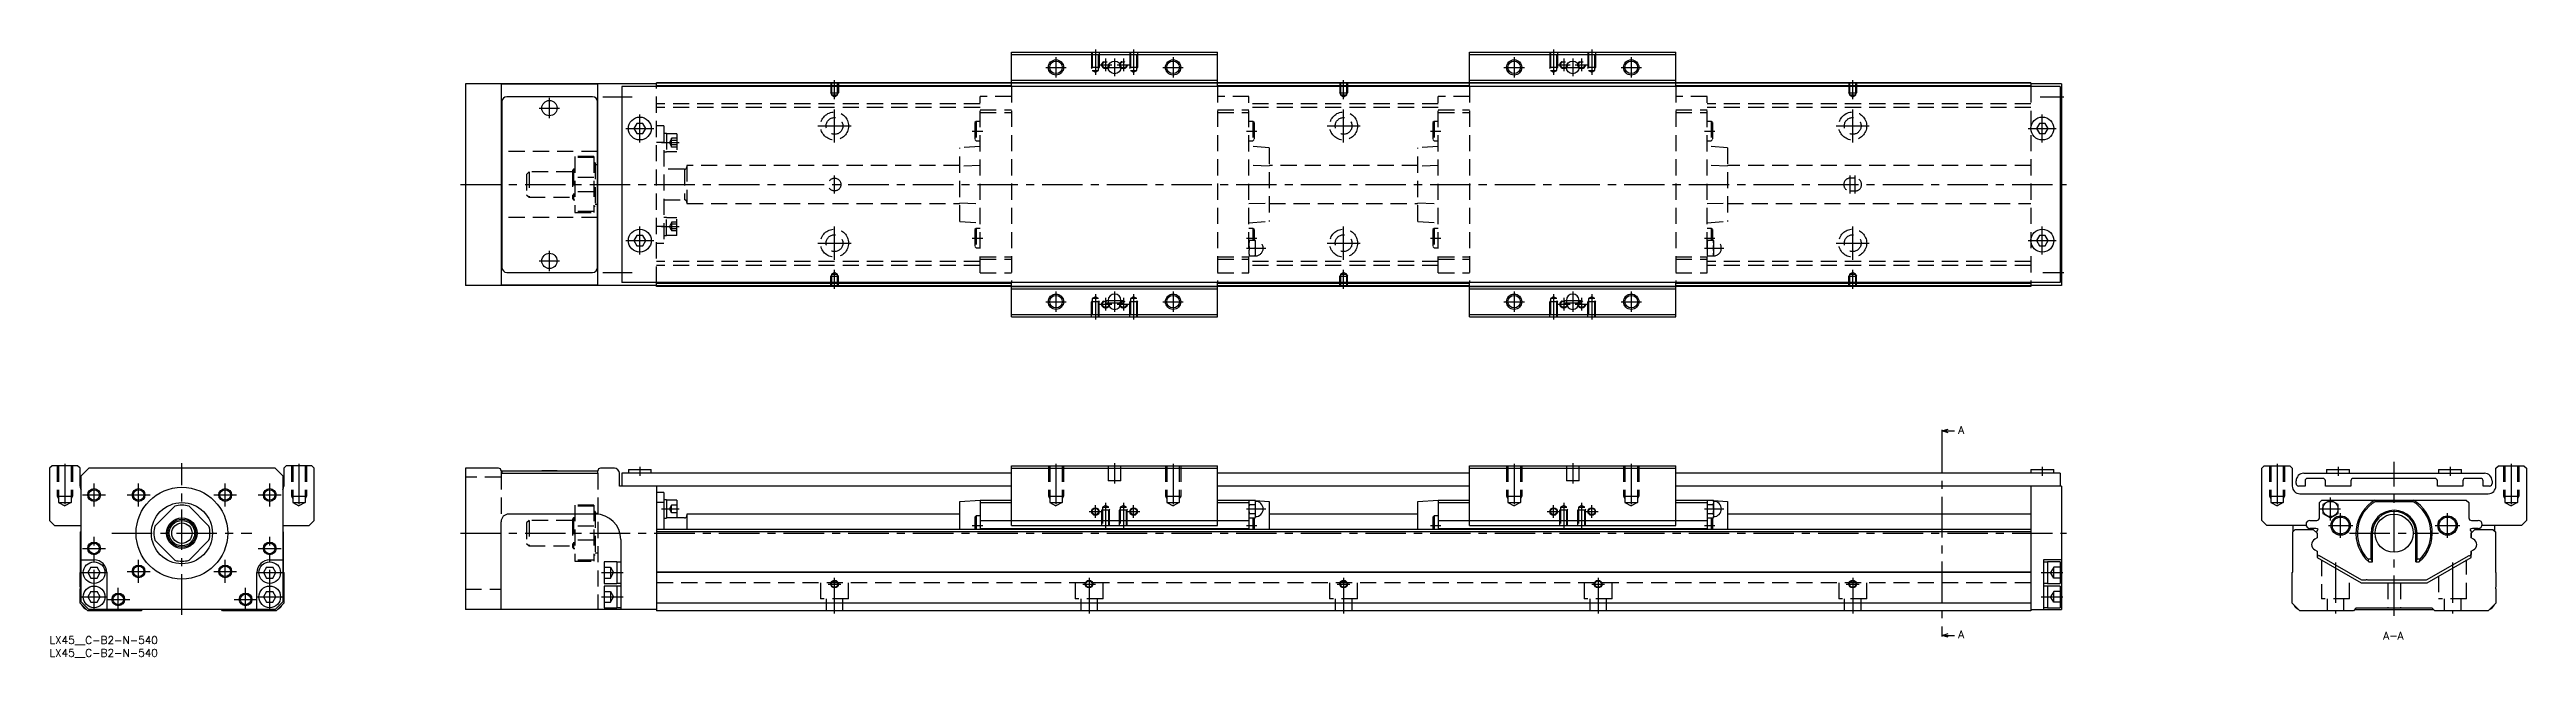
# Model space of a CAD drawing. Extents: x 0 to 973, y -8 to 230.
import ezdxf

# ---------------------------------------------------------------- set-up
doc = ezdxf.new("R2010")
doc.units = 0
doc.header["$LTSCALE"] = 0.5
doc.linetypes.add('CENTER', pattern=[50.8, 31.75, -6.35, 6.35, -6.35])
doc.linetypes.add('DASHED', pattern=[19.05, 12.7, -6.35])
for name, color, linetype in [('MSM_CENTER', 1, 'CENTER'), ('MSM_CONTINUOUS', 7, 'CONTINUOUS'), ('MSM_DASHED', 4, 'DASHED'), ('MSM_NARROW', 5, 'CONTINUOUS'), ('MSM_PART_NUMBER', 7, 'CONTINUOUS')]:
    doc.layers.add(name, color=color, linetype=linetype)
doc.styles.get("Standard").update_dxf_attribs({"font": 'txt.shx', "height": 3, "bigfont": 'bigfont.shx'})

msp = doc.modelspace()

# ---------------------------------------------------------------- texts
at = {"layer": 'MSM_PART_NUMBER'}
for s, p in [('A', (749.86, 79.49)), ('A', (749.86, -0.75)), ('A-A', (916.84, -1.28))]:
    msp.add_text(s, height=3, dxfattribs=at).set_placement(p)

# ---------------------------------------------------------------- blocks, each defined once
blk = doc.blocks.new('*U3')
at = {"layer": 'MSM_PART_NUMBER'}
blk.add_text('LX45__C-B2-N-540', height=3, dxfattribs=at).set_placement((0, -3))
blk = doc.blocks.new('*U4')
at = {"layer": 'MSM_PART_NUMBER'}
blk.add_text('LX45__C-B2-N-540', height=3, dxfattribs=at).set_placement((0, -8))

# ---------------------------------------------------------------- linework, layer by layer
at = {"layer": 'MSM_CENTER'}
for p, q in [((395.4, 227.38), (395.4, 219.38)), ((410.9, 230.38), (410.9, 220.47)), ((412.4, 224.38), (417.4, 224.38)), ((414.9, 226.88), (414.9, 221.88)), ((418.4, 226.88), (418.4, 219.88)), ((419.4, 224.38), (424.4, 224.38)), ((421.9, 226.88), (421.9, 221.88)), ((425.9, 230.38), (425.9, 220.47)), ((441.4, 227.38), (441.4, 219.38)), ((575.4, 227.38), (575.4, 219.38)), ((590.9, 230.38), (590.9, 220.47)), ((592.4, 224.38), (597.4, 224.38)), ((594.9, 226.88), (594.9, 221.88)), ((598.4, 226.88), (598.4, 219.88)), ((599.4, 224.38), (604.4, 224.38)), ((601.9, 226.88), (601.9, 221.88)), ((605.9, 230.38), (605.9, 220.47)), ((621.4, 227.38), (621.4, 219.38)), ((308.4, 210.87), (308.4, 218.38)), ((391.4, 223.38), (399.4, 223.38)), ((414.9, 223.38), (421.9, 223.38)), ((437.4, 223.38), (445.4, 223.38)), ((508.4, 210.87), (508.4, 218.38)), ((571.4, 223.38), (579.4, 223.38)), ((594.9, 223.38), (601.9, 223.38)), ((617.4, 223.38), (625.4, 223.38)), ((708.4, 210.87), (708.4, 218.38)), ((192.4, 207.38), (200.4, 207.38)), ((196.4, 203.38), (196.4, 211.38)), ((217.4, 211.88), (228.9, 211.88)), ((231.9, 193.88), (231.9, 204.88)), ((308.4, 193.88), (308.4, 206.88)), ((508.4, 193.88), (508.4, 206.88)), ((708.4, 193.88), (708.4, 206.88)), ((782.07, 211.88), (791.4, 211.88)), ((782.9, 193.88), (782.9, 204.88)), ((226.4, 199.38), (237.4, 199.38)), ((301.9, 200.38), (314.9, 200.38)), ((362.5, 198.38), (366.6, 198.38)), ((470.2, 198.38), (474.3, 198.38)), ((501.9, 200.38), (514.9, 200.38)), ((542.5, 198.38), (546.6, 198.38)), ((650.2, 198.38), (654.3, 198.38)), ((701.9, 200.38), (714.9, 200.38)), ((777.4, 199.38), (788.4, 199.38)), ((240.4, 193.83), (247.4, 193.83)), ((161.4, 177.38), (792.4, 177.38)), ((308.4, 173.88), (308.4, 180.88)), ((707.4, 173.88), (707.4, 180.88)), ((709.4, 173.88), (709.4, 180.88)), ((231.9, 149.88), (231.9, 160.88)), ((240.4, 160.92), (247.4, 160.92)), ((308.4, 147.88), (308.4, 160.88)), ((362.5, 156.38), (366.6, 156.38)), ((470.2, 156.38), (474.3, 156.38)), ((508.4, 147.88), (508.4, 160.88)), ((542.5, 156.38), (546.6, 156.38)), ((650.2, 156.38), (654.3, 156.38)), ((708.4, 147.88), (708.4, 160.88)), ((782.9, 149.88), (782.9, 160.88)), ((192.4, 147.38), (200.4, 147.38)), ((196.4, 143.38), (196.4, 151.38)), ((226.4, 155.38), (237.4, 155.38)), ((301.9, 154.38), (314.9, 154.38)), ((470.2, 152.38), (477.8, 152.38)), ((501.9, 154.38), (514.9, 154.38)), ((650.2, 152.38), (657.8, 152.38)), ((701.9, 154.38), (714.9, 154.38)), ((777.4, 155.38), (788.4, 155.38)), ((217.4, 142.88), (228.9, 142.88)), ((308.4, 136.38), (308.4, 143.89)), ((508.4, 136.38), (508.4, 143.89)), ((708.4, 136.38), (708.4, 143.89)), ((783.07, 142.88), (791.4, 142.88)), ((391.4, 131.38), (399.4, 131.38)), ((395.4, 135.38), (395.4, 127.38)), ((410.9, 134.29), (410.9, 124.38)), ((412.4, 130.38), (417.4, 130.38)), ((414.9, 132.88), (414.9, 127.88)), ((414.9, 131.88), (421.9, 131.88)), ((414.9, 130.88), (421.9, 130.88)), ((418.4, 135.38), (418.4, 127.38)), ((419.4, 130.38), (424.4, 130.38)), ((421.9, 132.88), (421.9, 127.88)), ((425.9, 134.29), (425.9, 124.38)), ((437.4, 131.38), (445.4, 131.38)), ((441.4, 135.38), (441.4, 127.38)), ((571.4, 131.38), (579.4, 131.38)), ((575.4, 135.38), (575.4, 127.38)), ((590.9, 134.29), (590.9, 124.38)), ((592.4, 130.38), (597.4, 130.38)), ((594.9, 132.88), (594.9, 127.88)), ((594.9, 131.88), (601.9, 131.88)), ((594.9, 130.88), (601.9, 130.88)), ((598.4, 135.38), (598.4, 127.38)), ((599.4, 130.38), (604.4, 130.38)), ((601.9, 132.88), (601.9, 127.88)), ((605.9, 134.29), (605.9, 124.38)), ((617.4, 131.38), (625.4, 131.38)), ((621.4, 135.38), (621.4, 127.38)), ((743.44, 80.12), (743.44, 0.88)), ((921.1, 8), (921.1, 68.5)), ((6, 67.76), (6, 50.18)), ((17.5, 51), (17.5, 60)), ((35, 51), (35, 60)), ((52, 8.5), (52, 68)), ((69, 51), (69, 60)), ((86.5, 51), (86.5, 60)), ((98, 67.76), (98, 50.18)), ((196.4, 65.11), (196.4, 64.99)), ((231.9, 66.5), (231.9, 63)), ((395.4, 67.76), (395.4, 50.18)), ((418.4, 68), (418.4, 60)), ((441.4, 67.76), (441.4, 50.18)), ((575.4, 67.76), (575.4, 50.18)), ((598.4, 68), (598.4, 60)), ((621.4, 67.76), (621.4, 50.18)), ((782.9, 66.5), (782.9, 63)), ((875.1, 67.76), (875.1, 50.18)), ((899.1, 66.5), (899.1, 63)), ((943.1, 66.5), (943.1, 63)), ((967.1, 67.76), (967.1, 50.18)), ((13, 55.5), (22, 55.5)), ((30.5, 55.5), (39.5, 55.5)), ((64.5, 55.5), (73.5, 55.5)), ((82, 55.5), (91, 55.5)), ((240.4, 50), (247.4, 50)), ((408.4, 49), (413.4, 49)), ((410.9, 46.5), (410.9, 51.5)), ((414.9, 52.41), (414.9, 42.5)), ((421.9, 52.41), (421.9, 42.5)), ((423.4, 49), (428.4, 49)), ((425.9, 46.5), (425.9, 51.5)), ((470.2, 50), (477.8, 50)), ((588.4, 49), (593.4, 49)), ((590.9, 46.5), (590.9, 51.5)), ((594.9, 52.41), (594.9, 42.5)), ((601.9, 52.41), (601.9, 42.5)), ((603.4, 49), (608.4, 49)), ((605.9, 46.5), (605.9, 51.5)), ((650.2, 50), (657.8, 50)), ((892.1, 50), (900.1, 50)), ((896.1, 45.54), (896.1, 54.46)), ((17.5, 10.25), (17.5, 39)), ((24.5, 40.5), (79.5, 40.5)), ((86.5, 10.25), (86.5, 39)), ((161.4, 40.5), (792.4, 40.5)), ((362.5, 43.5), (366.6, 43.5)), ((470.2, 43.5), (474.3, 43.5)), ((542.5, 43.5), (546.6, 43.5)), ((650.2, 43.5), (654.3, 43.5)), ((895.3, 43.5), (904.9, 43.5)), ((900.1, 38.7), (900.1, 48.3)), ((903.6, 40.5), (938.6, 40.5)), ((937.3, 43.5), (946.9, 43.5)), ((942.1, 38.7), (942.1, 48.3)), ((13, 34.5), (22, 34.5)), ((35, 21), (35, 30)), ((69, 21), (69, 30)), ((82, 34.5), (91, 34.5)), ((12.25, 25), (22.75, 25)), ((30.5, 25.5), (39.5, 25.5)), ((64.5, 25.5), (73.5, 25.5)), ((81.25, 25), (91.75, 25)), ((216.9, 25), (225.4, 25)), ((305.9, 20.5), (310.9, 20.5)), ((308.4, 9), (308.4, 23)), ((405.9, 20.5), (410.9, 20.5)), ((408.4, 23), (408.4, 9)), ((505.9, 20.5), (510.9, 20.5)), ((508.4, 23), (508.4, 9)), ((605.9, 20.5), (610.9, 20.5)), ((608.4, 23), (608.4, 9)), ((705.9, 20.5), (710.9, 20.5)), ((708.4, 23), (708.4, 9)), ((782.4, 25), (790.9, 25)), ((898.1, 28.97), (898.1, 9)), ((944.1, 28.97), (944.1, 9)), ((12.25, 15.5), (22.75, 15.5)), ((22.5, 14.5), (31.5, 14.5)), ((27, 10), (27, 19)), ((72.5, 14.5), (81.5, 14.5)), ((77, 10), (77, 19)), ((81.25, 15.5), (91.75, 15.5)), ((216.9, 15.5), (225.4, 15.5)), ((782.4, 15.5), (790.9, 15.5))]:
    msp.add_line(p, q, dxfattribs=at)
at = {"layer": 'MSM_CONTINUOUS'}
for p, q in [((377.9, 215.88), (377.9, 229.38)), ((377.9, 229.38), (458.9, 229.38)), ((377.9, 228.38), (458.9, 228.38)), ((458.9, 215.88), (458.9, 229.38)), ((557.9, 215.88), (557.9, 229.38)), ((557.9, 229.38), (638.9, 229.38)), ((557.9, 228.38), (638.9, 228.38)), ((638.9, 215.88), (638.9, 229.38)), ((163.4, 216.98), (163.4, 137.78)), ((238.4, 216.98), (163.4, 216.98)), ((177.4, 216.8), (177.4, 137.95)), ((215.4, 216.8), (177.4, 216.8)), ((215.4, 137.95), (215.4, 216.8)), ((224.9, 215.88), (224.9, 138.88)), ((789.9, 215.88), (224.9, 215.88)), ((238.4, 215.88), (238.4, 217.38)), ((778.4, 217.38), (238.4, 217.38)), ((377.9, 217.18), (238.4, 217.18)), ((377.9, 216.18), (238.4, 216.18)), ((377.9, 218.38), (458.9, 218.38)), ((377.9, 217.38), (458.9, 217.38)), ((557.9, 217.18), (458.9, 217.18)), ((557.9, 216.18), (458.9, 216.18)), ((557.9, 218.38), (638.9, 218.38)), ((557.9, 217.38), (638.9, 217.38)), ((778.4, 217.18), (638.9, 217.18)), ((778.4, 216.18), (638.9, 216.18)), ((778.4, 217.38), (778.4, 215.88)), ((790.4, 216.98), (778.4, 216.98)), ((789.9, 215.88), (789.9, 138.88)), ((790.4, 216.98), (790.4, 137.78)), ((177.7, 207.48), (177.4, 207.48)), ((177.7, 209.88), (177.7, 144.88)), ((213.3, 211.88), (179.7, 211.88)), ((215.3, 144.88), (215.3, 209.88)), ((177.7, 202.98), (177.4, 202.98)), ((230.74, 201.38), (229.59, 199.38)), ((229.59, 199.38), (230.74, 197.38)), ((233.05, 201.38), (230.74, 201.38)), ((230.74, 197.38), (233.05, 197.38)), ((234.2, 199.38), (233.05, 201.38)), ((233.05, 197.38), (234.2, 199.38)), ((781.74, 201.38), (780.59, 199.38)), ((780.59, 199.38), (781.74, 197.38)), ((784.05, 201.38), (781.74, 201.38)), ((781.74, 197.38), (784.05, 197.38)), ((785.2, 199.38), (784.05, 201.38)), ((784.05, 197.38), (785.2, 199.38)), ((177.7, 190.38), (177.4, 190.38)), ((215.4, 190.38), (215.3, 190.38)), ((215.4, 185.13), (215.3, 185.13)), ((215.3, 169.63), (215.4, 169.63)), ((177.7, 164.38), (177.4, 164.38)), ((215.4, 164.38), (215.3, 164.38)), ((230.74, 157.38), (229.59, 155.38)), ((233.05, 157.38), (230.74, 157.38)), ((234.2, 155.38), (233.05, 157.38)), ((781.74, 157.38), (780.59, 155.38)), ((784.05, 157.38), (781.74, 157.38)), ((785.2, 155.38), (784.05, 157.38)), ((177.7, 151.78), (177.4, 151.78)), ((177.4, 147.28), (177.7, 147.28)), ((215.4, 151.78), (215.3, 151.78)), ((229.59, 155.38), (230.74, 153.38)), ((230.74, 153.38), (233.05, 153.38)), ((233.05, 153.38), (234.2, 155.38)), ((780.59, 155.38), (781.74, 153.38)), ((781.74, 153.38), (784.05, 153.38)), ((784.05, 153.38), (785.2, 155.38)), ((238.4, 137.78), (163.4, 137.78)), ((177.4, 137.95), (215.4, 137.95)), ((179.7, 142.88), (213.3, 142.88)), ((789.9, 138.88), (224.9, 138.88)), ((238.4, 137.38), (238.4, 138.88)), ((377.9, 138.58), (238.4, 138.58)), ((377.9, 137.58), (238.4, 137.58)), ((778.4, 137.38), (238.4, 137.38)), ((377.9, 125.38), (377.9, 138.88)), ((377.9, 137.38), (458.9, 137.38)), ((377.9, 136.38), (458.9, 136.38)), ((458.9, 125.38), (458.9, 138.88)), ((557.9, 138.58), (458.9, 138.58)), ((557.9, 137.58), (458.9, 137.58)), ((557.9, 125.38), (557.9, 138.88)), ((557.9, 137.38), (638.9, 137.38)), ((557.9, 136.38), (638.9, 136.38)), ((638.9, 125.38), (638.9, 138.88)), ((778.4, 138.58), (638.9, 138.58)), ((778.4, 137.58), (638.9, 137.58)), ((778.4, 138.88), (778.4, 137.38)), ((790.4, 137.78), (778.4, 137.78)), ((415.9, 131.88), (415.9, 130.88)), ((420.9, 130.88), (420.9, 131.88)), ((595.9, 131.88), (595.9, 130.88)), ((600.9, 130.88), (600.9, 131.88)), ((377.9, 126.38), (458.9, 126.38)), ((377.9, 125.38), (458.9, 125.38)), ((557.9, 126.38), (638.9, 126.38)), ((557.9, 125.38), (638.9, 125.38)), ((743.44, 80.62), (745.94, 81.29)), ((743.44, 81.12), (743.44, 80.12)), ((743.44, 80.62), (748.44, 80.62)), ((745.94, 79.95), (743.44, 80.62)), ((1, 67), (0, 66)), ((0, 66), (0, 45.5)), ((11, 67), (1, 67)), ((12, 66), (11, 67)), ((12, 59), (12, 66)), ((15.4, 66), (12.4, 63)), ((12.4, 13.5), (12.4, 63)), ((88.6, 66), (15.4, 66)), ((91.6, 63), (88.6, 66)), ((91.6, 63), (91.6, 13.5)), ((93, 67), (92, 66)), ((92, 66), (92, 59)), ((103, 67), (93, 67)), ((104, 66), (103, 67)), ((104, 45.5), (104, 66)), ((163.4, 66), (163.4, 10.5)), ((176.4, 66), (163.4, 66)), ((177.4, 65), (177.4, 64)), ((177.4, 64), (215.4, 64)), ((177.7, 65), (215.3, 65)), ((177.7, 65), (177.7, 64)), ((193.4, 65.1), (199.4, 65.1)), ((193.4, 65.1), (193.4, 65)), ((199.4, 65), (199.4, 65.1)), ((215.3, 65), (215.3, 64)), ((215.4, 64), (215.4, 65)), ((221.9, 66), (216.4, 66)), ((223.9, 59), (223.9, 64)), ((377.9, 59), (223.9, 59)), ((224.9, 64), (224.9, 59)), ((377.9, 64), (224.9, 64)), ((227.4, 65.5), (227.4, 64)), ((227.4, 65.5), (236.4, 65.5)), ((236.4, 64), (236.4, 65.5)), ((238.4, 59), (238.4, 10)), ((377.9, 67), (458.9, 67)), ((377.9, 43.5), (377.9, 67)), ((377.9, 66), (458.9, 66)), ((458.9, 43.5), (458.9, 67)), ((557.9, 64), (458.9, 64)), ((557.9, 59), (458.9, 59)), ((557.9, 67), (638.9, 67)), ((557.9, 43.5), (557.9, 67)), ((557.9, 66), (638.9, 66)), ((638.9, 43.5), (638.9, 67)), ((789.9, 64), (638.9, 64)), ((790.4, 59), (638.9, 59)), ((778.4, 65.5), (778.4, 64)), ((778.4, 65.5), (787.4, 65.5)), ((778.4, 59), (778.4, 10)), ((787.4, 64), (787.4, 65.5)), ((789.9, 64), (789.9, 59)), ((790.4, 59), (790.4, 10.5)), ((869.1, 66), (870.1, 67)), ((869.1, 45.5), (869.1, 66)), ((870.1, 67), (880.1, 67)), ((880.1, 67), (881.1, 66)), ((881.1, 66), (881.1, 59)), ((882.6, 60), (882.6, 61)), ((886.1, 59), (883.6, 59)), ((885.6, 64), (956.6, 64)), ((886.1, 61), (886.1, 59)), ((893.1, 62), (887.1, 62)), ((894.1, 59), (894.1, 61)), ((904.1, 59), (894.1, 59)), ((894.6, 65.5), (903.6, 65.5)), ((894.6, 65.5), (894.6, 64)), ((903.6, 64), (903.6, 65.5)), ((904.1, 61), (904.1, 59)), ((937.1, 62), (905.1, 62)), ((938.1, 59), (938.1, 61)), ((948.1, 59), (938.1, 59)), ((938.6, 65.5), (947.6, 65.5)), ((938.6, 65.5), (938.6, 64)), ((947.6, 64), (947.6, 65.5)), ((948.1, 61), (948.1, 59)), ((955.1, 62), (949.1, 62)), ((956.1, 59), (956.1, 61)), ((958.6, 59), (956.1, 59)), ((959.6, 61), (959.6, 60)), ((961.1, 66), (962.1, 67)), ((961.1, 59), (961.1, 66)), ((962.1, 67), (972.1, 67)), ((972.1, 67), (973.1, 66)), ((973.1, 66), (973.1, 45.5)), ((41.36, 43.3), (49.2, 51.14)), ((54.8, 51.14), (62.64, 43.3)), ((241.4, 56.5), (238.4, 56.5)), ((241.4, 52.5), (238.4, 52.5)), ((241.4, 56.5), (241.4, 42)), ((242.4, 53.65), (241.4, 53.65)), ((242.4, 53.65), (242.4, 46.35)), ((246.4, 53.5), (242.4, 53.5)), ((246.4, 53.5), (246.4, 46.5)), ((357.6, 53), (365.6, 53.5)), ((357.6, 42), (357.6, 53)), ((365.6, 53.5), (377.9, 53.5)), ((365.6, 53.5), (365.6, 42)), ((365.6, 52.5), (377.9, 52.5)), ((458.9, 53.5), (471.2, 53.5)), ((458.9, 52.5), (471.2, 52.5)), ((471.2, 53.5), (471.77, 53.46)), ((471.2, 53.5), (471.2, 42)), ((471.32, 53.46), (471.2, 53)), ((471.2, 52.41), (471.2, 52.6)), ((471.32, 53.46), (473.67, 53.46)), ((471.32, 51.73), (473.67, 51.73)), ((473.8, 53), (473.67, 53.46)), ((473.7, 53.34), (479.2, 53)), ((473.8, 47), (473.8, 53)), ((479.2, 53), (479.2, 42)), ((537.6, 53), (545.6, 53.5)), ((537.6, 42), (537.6, 53)), ((545.6, 53.5), (557.9, 53.5)), ((545.6, 53.5), (545.6, 42)), ((545.6, 52.5), (557.9, 52.5)), ((638.9, 53.5), (651.2, 53.5)), ((638.9, 52.5), (651.2, 52.5)), ((651.2, 53.5), (651.77, 53.46)), ((651.2, 53.5), (651.2, 42)), ((651.32, 53.46), (651.2, 53)), ((651.2, 52.41), (651.2, 52.6)), ((651.32, 53.46), (653.67, 53.46)), ((651.32, 51.73), (653.67, 51.73)), ((653.8, 53), (653.67, 53.46)), ((653.7, 53.34), (659.2, 53)), ((653.8, 47), (653.8, 53)), ((659.2, 53), (659.2, 42)), ((884.1, 56), (958.1, 56)), ((891.75, 52.5), (892.75, 53.5)), ((891.75, 46.5), (891.75, 52.5)), ((892.75, 53.5), (949.45, 53.5)), ((896.1, 53.46), (893.1, 51.73)), ((893.1, 51.73), (893.1, 48.27)), ((899.1, 51.73), (896.1, 53.46)), ((899.1, 48.27), (899.1, 51.73)), ((913.62, 53.5), (913.87, 53)), ((913.87, 53), (928.33, 53)), ((928.33, 53), (928.59, 53.5)), ((949.45, 53.5), (950.45, 52.5)), ((950.45, 52.5), (950.45, 46.5)), ((0, 45.5), (2, 43.5)), ((2, 43.5), (12.4, 43.5)), ((12.2, 41), (12.4, 41.2)), ((12.2, 25.2), (12.2, 41)), ((91.6, 43.5), (102, 43.5)), ((91.6, 41.2), (91.8, 41)), ((91.8, 41), (91.8, 25.2)), ((102, 43.5), (104, 45.5)), ((177.4, 10.5), (177.4, 45)), ((214.4, 48), (180.4, 48)), ((778.4, 42), (238.4, 42)), ((778.4, 41), (238.4, 41)), ((241.4, 46.35), (242.4, 46.35)), ((249.4, 46.5), (242.4, 46.5)), ((250.4, 48), (250.4, 42)), ((357.6, 48), (250.4, 48)), ((364, 47.3), (363.5, 46.8)), ((363.5, 46.8), (363.5, 42)), ((365.6, 47.3), (364, 47.3)), ((364, 47.3), (364, 42)), ((365.6, 45.5), (471.2, 45.5)), ((365.6, 42.4), (471.2, 42.4)), ((377.9, 43.5), (458.9, 43.5)), ((471.2, 47), (471.32, 46.54)), ((471.32, 48.27), (473.67, 48.27)), ((471.32, 46.54), (473.67, 46.54)), ((472.8, 46.54), (472.8, 42)), ((473.3, 46.54), (473.3, 42)), ((473.67, 46.54), (473.8, 47)), ((537.6, 48), (479.2, 48)), ((544, 47.3), (543.5, 46.8)), ((543.5, 46.8), (543.5, 42)), ((545.6, 47.3), (544, 47.3)), ((544, 47.3), (544, 42)), ((545.6, 45.5), (651.2, 45.5)), ((545.6, 42.4), (651.2, 42.4)), ((557.9, 43.5), (638.9, 43.5)), ((651.2, 47), (651.32, 46.54)), ((651.32, 48.27), (653.67, 48.27)), ((651.32, 46.54), (653.67, 46.54)), ((652.8, 46.54), (652.8, 42)), ((653.3, 46.54), (653.3, 42)), ((653.67, 46.54), (653.8, 47)), ((778.4, 48), (659.2, 48)), ((871.1, 43.5), (869.1, 45.5)), ((886.57, 43.5), (871.1, 43.5)), ((881.3, 41), (882.3, 42)), ((881.3, 25.2), (881.3, 41)), ((881.5, 41.2), (881.5, 43.5)), ((882.3, 42), (889.35, 42)), ((888.05, 45.5), (890.75, 45.5)), ((890.35, 42.4), (888.05, 42.4)), ((889.35, 42), (890.85, 40.5)), ((889.35, 42), (890.85, 40.5)), ((890.8, 40.55), (890.8, 41.2)), ((890.85, 40.5), (890.85, 38.61)), ((893.1, 48.27), (896.1, 46.54)), ((896.1, 46.54), (899.1, 48.27)), ((912.1, 30.44), (912.1, 40.5)), ((912.6, 29.22), (912.6, 40.5)), ((929.6, 29.22), (929.6, 40.5)), ((930.1, 30.44), (930.1, 40.5)), ((951.35, 40.5), (952.85, 42)), ((951.4, 40.55), (951.35, 40.5)), ((951.35, 40.5), (951.35, 38.61)), ((951.35, 38.61), (951.35, 40.5)), ((951.4, 41.2), (951.4, 40.55)), ((951.45, 45.5), (954.15, 45.5)), ((954.15, 42.4), (951.85, 42.4)), ((952.85, 42), (959.9, 42)), ((971.1, 43.5), (955.64, 43.5)), ((959.9, 42), (960.9, 41)), ((960.7, 41.2), (960.7, 43.5)), ((960.9, 41), (960.9, 25.2)), ((973.1, 45.5), (971.1, 43.5)), ((12.4, 30), (17.5, 30)), ((49.2, 29.86), (41.36, 37.7)), ((62.64, 37.7), (54.8, 29.86)), ((86.5, 30), (91.6, 30)), ((222.9, 29.25), (217.9, 29.25)), ((217.9, 29.25), (217.9, 20.75)), ((222.9, 29.25), (222.9, 20.75)), ((224.4, 38), (224.4, 10.5)), ((783.4, 30), (783.4, 10.5)), ((790.4, 30), (783.4, 30)), ((789.9, 29.25), (784.9, 29.25)), ((784.9, 29.25), (784.9, 20.75)), ((789.9, 29.25), (789.9, 20.75)), ((890.85, 38.61), (889.96, 38.1)), ((889.96, 33.9), (890.85, 33.39)), ((890.85, 33.39), (890.85, 31)), ((890.85, 31), (908.17, 21)), ((891.8, 31.61), (891.6, 31.61)), ((908.44, 22), (891.8, 31.61)), ((910.74, 30.44), (912.1, 30.44)), ((911.22, 29.22), (912.6, 29.22)), ((912.6, 29.22), (912.1, 30.44)), ((930.1, 30.44), (929.6, 29.22)), ((929.6, 29.22), (930.99, 29.22)), ((930.1, 30.44), (931.46, 30.44)), ((950.4, 31.61), (933.76, 22)), ((934.03, 21), (951.35, 31)), ((950.6, 31.61), (950.4, 31.61)), ((952.25, 38.1), (951.35, 38.61)), ((951.35, 33.39), (952.25, 33.9)), ((951.35, 33.39), (951.35, 32.13)), ((951.35, 31), (951.35, 33.39)), ((12, 25), (12.2, 25.2)), ((12, 19.4), (12, 25)), ((16.27, 27.12), (15.05, 25)), ((15.05, 25), (16.27, 22.88)), ((16.27, 27.12), (18.73, 27.12)), ((16.27, 22.88), (18.73, 22.88)), ((19.95, 25), (18.73, 27.12)), ((18.73, 22.88), (19.95, 25)), ((22.5, 25), (22.5, 10.5)), ((81.5, 10.5), (81.5, 25)), ((85.27, 27.12), (84.05, 25)), ((84.05, 25), (85.27, 22.88)), ((85.27, 27.12), (87.73, 27.12)), ((85.27, 22.88), (87.73, 22.88)), ((88.95, 25), (87.73, 27.12)), ((87.73, 22.88), (88.95, 25)), ((91.8, 25.2), (92, 25)), ((92, 25), (92, 13)), ((217.9, 20.75), (222.9, 20.75)), ((222.9, 19.75), (217.9, 19.75)), ((217.9, 19.75), (217.9, 11.25)), ((224.4, 29.15), (222.9, 29.15)), ((222.9, 20.85), (224.4, 20.85)), ((222.9, 19.75), (222.9, 11.25)), ((224.4, 19.65), (222.9, 19.65)), ((778.4, 25.2), (238.4, 25.2)), ((778.4, 25), (238.4, 25)), ((784.9, 29.15), (783.4, 29.15)), ((783.4, 20.85), (784.9, 20.85)), ((784.9, 19.65), (783.4, 19.65)), ((784.9, 20.75), (789.9, 20.75)), ((789.9, 19.75), (784.9, 19.75)), ((784.9, 19.75), (784.9, 11.25)), ((789.9, 19.75), (789.9, 11.25)), ((881.1, 25), (881.3, 25.2)), ((881.1, 13), (881.1, 25)), ((908.17, 21), (934.03, 21)), ((909.95, 22), (908.44, 22)), ((933.76, 22), (910.75, 22)), ((960.9, 25.2), (961.1, 25)), ((961.1, 25), (961.1, 19.4)), ((12, 13), (12, 18.6)), ((15, 10), (12, 13)), ((15.4, 10.5), (12.4, 13.5)), ((36, 10), (15, 10)), ((16.27, 17.62), (15.05, 15.5)), ((15.05, 15.5), (16.27, 13.38)), ((88.6, 10.5), (15.4, 10.5)), ((16.27, 17.62), (18.73, 17.62)), ((16.27, 13.38), (18.73, 13.38)), ((19.95, 15.5), (18.73, 17.62)), ((18.73, 13.38), (19.95, 15.5)), ((36.5, 10.5), (36, 10)), ((68, 10), (67.5, 10.5)), ((89, 10), (68, 10)), ((85.27, 17.62), (84.05, 15.5)), ((84.05, 15.5), (85.27, 13.38)), ((85.27, 17.62), (87.73, 17.62)), ((85.27, 13.38), (87.73, 13.38)), ((88.95, 15.5), (87.73, 17.62)), ((87.73, 13.38), (88.95, 15.5)), ((91.6, 13.5), (88.6, 10.5)), ((92, 13), (89, 10)), ((238.4, 10.5), (163.4, 10.5)), ((217.9, 11.25), (222.9, 11.25)), ((222.9, 11.35), (224.4, 11.35)), ((778.4, 13), (238.4, 13)), ((778.4, 10), (238.4, 10)), ((778.4, 10.5), (790.4, 10.5)), ((783.4, 11.35), (784.9, 11.35)), ((784.9, 11.25), (789.9, 11.25)), ((884.1, 10), (881.1, 13)), ((905.1, 10), (884.1, 10)), ((906.1, 11), (905.1, 10)), ((905.6, 10.5), (936.6, 10.5)), ((936.1, 11), (906.1, 11)), ((937.1, 10), (936.1, 11)), ((958.1, 10), (937.1, 10)), ((961.1, 13), (958.1, 10)), ((961.1, 18.6), (961.1, 13)), ((743.44, 0.38), (745.94, 1.05)), ((743.44, 0.88), (743.44, -0.12)), ((743.44, 0.38), (748.44, 0.38)), ((745.94, -0.29), (743.44, 0.38))]:
    msp.add_line(p, q, dxfattribs=at)
for centre, radius in [((395.4, 223.38), 2.46), ((418.4, 223.38), 2.5), ((441.4, 223.38), 2.46), ((575.4, 223.38), 2.46), ((598.4, 223.38), 2.5), ((621.4, 223.38), 2.46), ((196.4, 207.38), 3), ((231.9, 199.38), 4.5), ((782.9, 199.38), 4.5), ((231.9, 155.38), 4.5), ((782.9, 155.38), 4.5), ((196.4, 147.38), 3), ((395.4, 131.38), 2.46), ((441.4, 131.38), 2.46), ((575.4, 131.38), 2.46), ((621.4, 131.38), 2.46), ((52, 40.5), 18), ((17.5, 55.5), 2.07), ((35, 55.5), 2.07), ((52, 40.5), 12), ((69, 55.5), 2.07), ((86.5, 55.5), 2.07), ((410.9, 49), 1.23), ((425.9, 49), 1.23), ((590.9, 49), 1.23), ((605.9, 49), 1.23), ((896.1, 50), 3), ((52, 40.5), 6), ((52, 40.5), 5.5), ((52, 40.5), 5), ((52, 40.5), 4), ((900.1, 43.5), 3.8), ((900.1, 43.5), 3.3), ((921.1, 40.5), 7.5), ((942.1, 43.5), 3.8), ((942.1, 43.5), 3.3), ((17.5, 25), 4.25), ((17.5, 34.5), 2.07), ((86.5, 25), 4.25), ((86.5, 34.5), 2.07), ((17.5, 15.5), 4.25), ((35, 25.5), 2.07), ((69, 25.5), 2.07), ((86.5, 15.5), 4.25), ((308.4, 20.5), 1.23), ((408.4, 20.5), 1.23), ((508.4, 20.5), 1.23), ((608.4, 20.5), 1.23), ((708.4, 20.5), 1.23), ((27, 14.5), 2.07), ((77, 14.5), 2.07)]:
    msp.add_circle(centre, radius, dxfattribs=at)
for centre, radius, start, end in [((179.7, 209.88), 2, 90, 180), ((213.3, 209.88), 2, 0, 90), ((179.7, 144.88), 2, 180, 270), ((213.3, 144.88), 2, 270, 0), ((418.4, 131.88), 2.5, 0, 180), ((418.4, 130.88), 2.5, 180, 0), ((598.4, 131.88), 2.5, 0, 180), ((598.4, 130.88), 2.5, 180, 0), ((15, 59), 3, 180, 209.92525), ((89, 59), 3, 330.07238, 0), ((176.4, 65), 1, 0, 90), ((216.4, 65), 1, 90.31382, 180), ((221.87, 63.97), 2.03, 0.84425, 89.15575), ((884.1, 59), 3, 180, 270), ((885.6, 61), 3, 90, 180), ((883.6, 60), 1, 180, 270), ((887.1, 61), 1, 90, 180), ((893.1, 61), 1, 0, 90), ((905.1, 61), 1, 90, 180), ((937.1, 61), 1, 0, 90), ((949.1, 61), 1, 90, 180), ((955.1, 61), 1, 0, 90), ((956.6, 61), 3, 0, 90), ((958.1, 59), 3, 270, 0), ((958.6, 60), 1, 270, 0), ((52, 40.5), 11, 75.27264, 104.72736), ((474.5, 52.57), 3.31, 164.22771, 179.4294), ((474.5, 52.63), 3.31, 180.57378, 195.76911), ((484.08, 49.95), 12.89, 172.03062, 179.75617), ((484.65, 50.1), 13.46, 180.40698, 187.80623), ((470.49, 52.56), 3.31, 0.57378, 15.76911), ((470.49, 52.63), 3.31, 344.22771, 359.4294), ((460.9, 49.94), 12.89, 0.24521, 7.968), ((460.34, 50.1), 13.46, 352.19377, 359.59302), ((473.8, 50), 3, 270, 90), ((654.5, 52.57), 3.31, 164.22771, 179.4294), ((654.5, 52.63), 3.31, 180.57378, 195.76911), ((664.08, 49.95), 12.89, 172.03062, 179.75617), ((664.65, 50.1), 13.46, 180.40698, 187.80623), ((650.49, 52.56), 3.31, 0.57378, 15.76911), ((650.49, 52.63), 3.31, 344.22771, 359.4294), ((640.9, 49.94), 12.89, 0.24521, 7.968), ((640.34, 50.1), 13.46, 352.19377, 359.59302), ((653.8, 50), 3, 270, 90), ((921.1, 40.5), 15, 119.92643, 228.76392), ((921.1, 40.5), 14.44, 120.05097, 224.15139), ((921.1, 40.5), 9, 0, 180), ((921.1, 40.5), 8.5, 0, 180), ((921.1, 40.5), 14.44, 315.84861, 59.94903), ((921.1, 40.5), 15, 311.23608, 60.07357), ((52, 40.5), 11, 165.27264, 194.72736), ((52, 40.5), 11, 345.27264, 14.72736), ((180.4, 45), 3, 90, 180), ((214.4, 38), 10, 0, 90), ((249.4, 47.5), 1, 270, 0), ((474.5, 47.37), 3.31, 164.22771, 179.4294), ((474.5, 47.44), 3.31, 180.57378, 195.76911), ((470.49, 47.37), 3.31, 0.57378, 15.76911), ((470.49, 47.43), 3.31, 344.22771, 359.4294), ((654.5, 47.37), 3.31, 164.22771, 179.4294), ((654.5, 47.44), 3.31, 180.57378, 195.76911), ((650.49, 47.37), 3.31, 0.57378, 15.76911), ((650.49, 47.43), 3.31, 344.22771, 359.4294), ((888.05, 43.95), 1.55, 90, 270), ((890.35, 41.4), 1, 30.09191, 90), ((890.75, 46.5), 1, 270, 0), ((891.6, 41.2), 0.8, 118.74892, 180), ((951.45, 46.5), 1, 180, 270), ((951.85, 41.4), 1, 90, 149.90809), ((950.6, 41.2), 0.8, 0, 61.25108), ((954.15, 43.95), 1.55, 270, 90), ((17.5, 25), 5, 0, 90), ((52, 40.5), 11, 255.27264, 284.72736), ((86.5, 25), 5, 90, 180), ((891.26, 35.85), 2.6, 120.00003, 176.58933), ((891.26, 36.15), 2.6, 183.41067, 239.99996), ((891.6, 32.41), 0.8, 200.36413, 270), ((923.33, 34.62), 13.26, 198.36858, 204.03004), ((918.81, 34.65), 13.33, 335.98509, 341.61629), ((950.6, 32.41), 0.8, 270, 339.62763), ((950.95, 35.85), 2.6, 3.41067, 59.99996), ((950.95, 36.15), 2.6, 300.00004, 356.58933), ((910.35, 21.7), 0.5, 36.8699, 143.1301), ((11.7, 19), 0.5, 306.8699, 53.1301), ((15.4, 13.5), 3, 201.81505, 248.18495), ((88.6, 13.5), 3, 291.81368, 338.18632), ((884.5, 13.5), 3, 201.81368, 248.18632), ((957.7, 13.5), 3, 291.81505, 338.18495), ((961.4, 19), 0.5, 126.8699, 233.1301)]:
    msp.add_arc(centre, radius, start, end, dxfattribs=at)
at = {"layer": 'MSM_DASHED'}
for p, q in [((409.4, 229.38), (409.4, 223.38)), ((409.67, 229.38), (409.67, 222.18)), ((412.13, 222.18), (412.13, 229.38)), ((412.4, 229.38), (412.4, 223.38)), ((424.4, 229.38), (424.4, 223.38)), ((424.67, 229.38), (424.67, 222.18)), ((427.13, 222.18), (427.13, 229.38)), ((427.4, 229.38), (427.4, 223.38)), ((589.4, 229.38), (589.4, 223.38)), ((589.67, 229.38), (589.67, 222.18)), ((592.13, 222.18), (592.13, 229.38)), ((592.4, 229.38), (592.4, 223.38)), ((604.4, 229.38), (604.4, 223.38)), ((604.67, 229.38), (604.67, 222.18)), ((607.13, 222.18), (607.13, 229.38)), ((607.4, 229.38), (607.4, 223.38)), ((177.4, 216.8), (177.4, 216.98)), ((238.4, 138.88), (238.4, 215.88)), ((306.9, 217.38), (306.9, 213.38)), ((307.17, 217.38), (307.17, 212.58)), ((309.63, 212.58), (309.63, 217.38)), ((309.9, 217.38), (309.9, 213.38)), ((458.9, 217.38), (377.9, 217.38)), ((377.9, 215.88), (377.9, 138.88)), ((412.4, 223.38), (409.4, 223.38)), ((409.67, 222.91), (409.4, 223.38)), ((409.67, 222.18), (412.13, 222.18)), ((409.67, 222.18), (410.9, 221.47)), ((410.9, 221.47), (412.13, 222.18)), ((412.13, 222.91), (412.4, 223.38)), ((427.4, 223.38), (424.4, 223.38)), ((424.67, 222.91), (424.4, 223.38)), ((424.67, 222.18), (427.13, 222.18)), ((424.67, 222.18), (425.9, 221.47)), ((425.9, 221.47), (427.13, 222.18)), ((427.13, 222.91), (427.4, 223.38)), ((458.9, 215.88), (458.9, 138.88)), ((506.9, 217.38), (506.9, 213.38)), ((507.17, 217.38), (507.17, 212.58)), ((509.63, 212.58), (509.63, 217.38)), ((509.9, 217.38), (509.9, 213.38)), ((638.9, 217.38), (557.9, 217.38)), ((557.9, 215.88), (557.9, 138.88)), ((592.4, 223.38), (589.4, 223.38)), ((589.67, 222.91), (589.4, 223.38)), ((589.67, 222.18), (592.13, 222.18)), ((589.67, 222.18), (590.9, 221.47)), ((590.9, 221.47), (592.13, 222.18)), ((592.13, 222.91), (592.4, 223.38)), ((607.4, 223.38), (604.4, 223.38)), ((604.67, 222.91), (604.4, 223.38)), ((604.67, 222.18), (607.13, 222.18)), ((604.67, 222.18), (605.9, 221.47)), ((605.9, 221.47), (607.13, 222.18)), ((607.13, 222.91), (607.4, 223.38)), ((638.9, 215.88), (638.9, 138.88)), ((706.9, 217.38), (706.9, 213.38)), ((707.17, 217.38), (707.17, 212.58)), ((709.63, 212.58), (709.63, 217.38)), ((709.9, 217.38), (709.9, 213.38)), ((778.4, 215.88), (778.4, 138.88)), ((365.6, 209.13), (238.4, 209.13)), ((365.6, 207.63), (238.4, 207.63)), ((306.9, 213.38), (309.9, 213.38)), ((307.17, 212.91), (306.9, 213.38)), ((307.17, 212.58), (308.4, 211.87)), ((307.17, 212.58), (309.63, 212.58)), ((308.4, 211.87), (309.63, 212.58)), ((309.63, 212.91), (309.9, 213.38)), ((377.9, 211.98), (365.6, 211.98)), ((365.6, 142.78), (365.6, 211.98)), ((365.6, 206.73), (377.9, 206.73)), ((365.6, 205.73), (377.9, 205.73)), ((471.2, 211.98), (458.9, 211.98)), ((458.9, 206.73), (471.2, 206.73)), ((458.9, 205.73), (471.2, 205.73)), ((471.2, 142.78), (471.2, 211.98)), ((545.6, 209.13), (471.2, 209.13)), ((545.6, 207.63), (471.2, 207.63)), ((506.9, 213.38), (509.9, 213.38)), ((507.17, 212.91), (506.9, 213.38)), ((507.17, 212.58), (509.63, 212.58)), ((507.17, 212.58), (508.4, 211.87)), ((508.4, 211.87), (509.63, 212.58)), ((509.63, 212.91), (509.9, 213.38)), ((557.9, 211.98), (545.6, 211.98)), ((545.6, 142.78), (545.6, 211.98)), ((545.6, 206.73), (557.9, 206.73)), ((545.6, 205.73), (557.9, 205.73)), ((651.2, 211.98), (638.9, 211.98)), ((638.9, 206.73), (651.2, 206.73)), ((638.9, 205.73), (651.2, 205.73)), ((651.2, 142.78), (651.2, 211.98)), ((778.4, 209.13), (651.2, 209.13)), ((778.4, 207.63), (651.2, 207.63)), ((706.9, 213.38), (709.9, 213.38)), ((707.17, 212.91), (706.9, 213.38)), ((707.17, 212.58), (709.63, 212.58)), ((707.17, 212.58), (708.4, 211.87)), ((708.4, 211.87), (709.63, 212.58)), ((709.63, 212.91), (709.9, 213.38)), ((241.4, 200.38), (238.4, 200.38)), ((241.4, 200.38), (241.4, 154.38)), ((242.4, 197.48), (241.4, 197.48)), ((242.4, 197.48), (242.4, 190.18)), ((246.4, 197.33), (242.4, 197.33)), ((244.4, 195.33), (243.53, 193.83)), ((244.4, 192.1), (244.4, 195.56)), ((246.4, 195.56), (244.4, 195.56)), ((246.4, 194.7), (244.4, 194.7)), ((246.4, 197.33), (246.4, 190.33)), ((364, 202.18), (363.5, 201.68)), ((363.5, 201.68), (363.5, 195.08)), ((363.5, 195.08), (364, 194.58)), ((365.6, 202.18), (364, 202.18)), ((364, 202.18), (364, 194.58)), ((472.8, 202.18), (471.2, 202.18)), ((473.3, 201.68), (472.8, 202.18)), ((472.8, 202.18), (472.8, 194.58)), ((472.8, 194.58), (473.3, 195.08)), ((473.3, 201.68), (473.3, 195.08)), ((544, 202.18), (543.5, 201.68)), ((543.5, 201.68), (543.5, 195.08)), ((543.5, 195.08), (544, 194.58)), ((545.6, 202.18), (544, 202.18)), ((544, 202.18), (544, 194.58)), ((652.8, 202.18), (651.2, 202.18)), ((653.3, 201.68), (652.8, 202.18)), ((652.8, 202.18), (652.8, 194.58)), ((652.8, 194.58), (653.3, 195.08)), ((653.3, 201.68), (653.3, 195.08)), ((215.3, 190.38), (177.7, 190.38)), ((206.4, 188.38), (206.4, 166.38)), ((213.9, 188.38), (206.4, 188.38)), ((213.9, 188.01), (206.4, 188.01)), ((213.9, 188.38), (213.9, 166.38)), ((214.4, 185.88), (213.9, 185.88)), ((214.4, 185.88), (214.4, 168.88)), ((215.3, 185.13), (214.4, 185.13)), ((241.4, 193.9), (238.4, 193.9)), ((241.4, 190.18), (242.4, 190.18)), ((242.4, 190.33), (246.4, 190.33)), ((244.4, 192.33), (243.53, 193.83)), ((246.4, 192.96), (244.4, 192.96)), ((246.4, 192.1), (244.4, 192.1)), ((365.6, 192.38), (357.6, 191.82)), ((357.6, 162.93), (357.6, 191.82)), ((364, 194.58), (365.6, 194.58)), ((471.2, 194.58), (472.8, 194.58)), ((479.2, 191.82), (471.2, 192.38)), ((479.2, 191.82), (479.2, 162.93)), ((545.6, 192.38), (537.6, 191.82)), ((537.6, 162.93), (537.6, 191.82)), ((544, 194.58), (545.6, 194.58)), ((651.2, 194.58), (652.8, 194.58)), ((659.2, 191.82), (651.2, 192.38)), ((659.2, 191.82), (659.2, 162.93)), ((188.4, 182.38), (187.4, 181.38)), ((187.4, 181.38), (187.4, 173.38)), ((188.4, 182.38), (188.4, 172.38)), ((205.4, 182.38), (188.4, 182.38)), ((205.9, 183.38), (205.4, 182.88)), ((205.4, 182.88), (205.4, 171.88)), ((205.9, 183.38), (205.9, 171.38)), ((206.4, 183.38), (205.9, 183.38)), ((213.9, 180.17), (206.4, 180.17)), ((249.4, 183.38), (241.4, 183.38)), ((249.4, 183.38), (249.4, 171.38)), ((250.4, 184.88), (250.4, 169.88)), ((357.6, 184.88), (250.4, 184.88)), ((365.6, 184.86), (357.6, 184.61)), ((479.2, 184.61), (471.2, 184.86)), ((537.6, 184.88), (479.2, 184.88)), ((545.6, 184.86), (537.6, 184.61)), ((659.2, 184.61), (651.2, 184.86)), ((778.4, 184.88), (659.2, 184.88)), ((709.4, 179.88), (707.4, 179.88)), ((187.4, 173.38), (188.4, 172.38)), ((188.4, 172.38), (205.4, 172.38)), ((205.4, 171.88), (205.9, 171.38)), ((205.9, 171.38), (206.4, 171.38)), ((213.9, 174.58), (206.4, 174.58)), ((213.9, 166.74), (206.4, 166.74)), ((206.4, 166.38), (213.9, 166.38)), ((213.9, 168.88), (214.4, 168.88)), ((214.4, 169.63), (215.3, 169.63)), ((241.4, 171.38), (249.4, 171.38)), ((250.4, 169.88), (357.6, 169.88)), ((357.6, 170.14), (365.6, 169.89)), ((471.2, 169.89), (479.2, 170.14)), ((479.2, 169.88), (537.6, 169.88)), ((537.6, 170.14), (545.6, 169.89)), ((651.2, 169.89), (659.2, 170.14)), ((659.2, 169.88), (778.4, 169.88)), ((707.4, 174.88), (709.4, 174.88)), ((215.3, 164.38), (177.7, 164.38)), ((241.4, 160.85), (238.4, 160.85)), ((241.4, 164.57), (242.4, 164.57)), ((242.4, 157.27), (241.4, 157.27)), ((242.4, 157.27), (242.4, 164.57)), ((242.4, 164.42), (246.4, 164.42)), ((246.4, 157.42), (242.4, 157.42)), ((244.4, 162.42), (243.53, 160.92)), ((244.4, 159.42), (243.53, 160.92)), ((244.4, 162.65), (244.4, 159.19)), ((246.4, 162.65), (244.4, 162.65)), ((246.4, 161.79), (244.4, 161.79)), ((246.4, 160.05), (244.4, 160.05)), ((246.4, 159.19), (244.4, 159.19)), ((246.4, 157.42), (246.4, 164.42)), ((357.6, 162.93), (365.6, 162.38)), ((364, 160.18), (363.5, 159.68)), ((363.5, 159.68), (363.5, 153.08)), ((365.6, 160.18), (364, 160.18)), ((364, 160.18), (364, 152.58)), ((471.2, 162.38), (479.2, 162.93)), ((472.8, 160.18), (471.2, 160.18)), ((472.8, 160.18), (472.8, 155.38)), ((473.3, 159.68), (472.8, 160.18)), ((473.3, 159.68), (473.3, 155.38)), ((537.6, 162.93), (545.6, 162.38)), ((544, 160.18), (543.5, 159.68)), ((543.5, 159.68), (543.5, 153.08)), ((545.6, 160.18), (544, 160.18)), ((544, 160.18), (544, 152.58)), ((651.2, 162.38), (659.2, 162.93)), ((652.8, 160.18), (651.2, 160.18)), ((652.8, 160.18), (652.8, 155.38)), ((653.3, 159.68), (652.8, 160.18)), ((653.3, 159.68), (653.3, 155.38)), ((238.4, 154.38), (241.4, 154.38)), ((365.6, 147.13), (238.4, 147.13)), ((363.5, 153.08), (364, 152.58)), ((364, 152.58), (365.6, 152.58)), ((365.6, 149.03), (377.9, 149.03)), ((365.6, 148.03), (377.9, 148.03)), ((458.9, 149.03), (471.2, 149.03)), ((458.9, 148.03), (471.2, 148.03)), ((473.8, 155.38), (471.2, 155.38)), ((471.2, 149.38), (473.8, 149.38)), ((545.6, 147.13), (471.2, 147.13)), ((471.32, 152.38), (473.67, 152.38)), ((473.8, 149.38), (473.8, 155.38)), ((543.5, 153.08), (544, 152.58)), ((544, 152.58), (545.6, 152.58)), ((545.6, 149.03), (557.9, 149.03)), ((545.6, 148.03), (557.9, 148.03)), ((638.9, 149.03), (651.2, 149.03)), ((638.9, 148.03), (651.2, 148.03)), ((653.8, 155.38), (651.2, 155.38)), ((651.2, 149.38), (653.8, 149.38)), ((778.4, 147.13), (651.2, 147.13)), ((651.32, 152.38), (653.67, 152.38)), ((653.8, 149.38), (653.8, 155.38)), ((177.4, 137.95), (177.4, 137.78)), ((365.6, 145.63), (238.4, 145.63)), ((307.17, 141.84), (306.9, 141.38)), ((306.9, 137.38), (306.9, 141.38)), ((306.9, 141.38), (309.9, 141.38)), ((308.4, 142.89), (307.17, 142.18)), ((307.17, 142.18), (307.17, 137.38)), ((307.17, 142.18), (309.63, 142.18)), ((309.63, 142.18), (308.4, 142.89)), ((309.63, 137.38), (309.63, 142.18)), ((309.63, 141.84), (309.9, 141.38)), ((309.9, 137.38), (309.9, 141.38)), ((365.6, 142.78), (377.9, 142.78)), ((458.9, 137.38), (377.9, 137.38)), ((458.9, 142.78), (471.2, 142.78)), ((545.6, 145.63), (471.2, 145.63)), ((507.17, 141.84), (506.9, 141.38)), ((506.9, 141.38), (509.9, 141.38)), ((506.9, 137.38), (506.9, 141.38)), ((508.4, 142.89), (507.17, 142.18)), ((507.17, 142.18), (509.63, 142.18)), ((507.17, 142.18), (507.17, 137.38)), ((509.63, 142.18), (508.4, 142.89)), ((509.63, 137.38), (509.63, 142.18)), ((509.63, 141.84), (509.9, 141.38)), ((509.9, 137.38), (509.9, 141.38)), ((545.6, 142.78), (557.9, 142.78)), ((638.9, 137.38), (557.9, 137.38)), ((638.9, 142.78), (651.2, 142.78)), ((778.4, 145.63), (651.2, 145.63)), ((707.17, 141.84), (706.9, 141.38)), ((706.9, 141.38), (709.9, 141.38)), ((706.9, 137.38), (706.9, 141.38)), ((708.4, 142.89), (707.17, 142.18)), ((707.17, 142.18), (709.63, 142.18)), ((707.17, 142.18), (707.17, 137.38)), ((709.63, 142.18), (708.4, 142.89)), ((709.63, 137.38), (709.63, 142.18)), ((709.63, 141.84), (709.9, 141.38)), ((709.9, 137.38), (709.9, 141.38)), ((409.67, 131.84), (409.4, 131.38)), ((409.4, 125.38), (409.4, 131.38)), ((412.4, 131.38), (409.4, 131.38)), ((410.9, 133.29), (409.67, 132.58)), ((409.67, 132.58), (409.67, 125.38)), ((412.13, 132.58), (409.67, 132.58)), ((412.13, 132.58), (410.9, 133.29)), ((412.13, 125.38), (412.13, 132.58)), ((412.13, 131.84), (412.4, 131.38)), ((412.4, 125.38), (412.4, 131.38)), ((424.67, 131.84), (424.4, 131.38)), ((424.4, 125.38), (424.4, 131.38)), ((427.4, 131.38), (424.4, 131.38)), ((425.9, 133.29), (424.67, 132.58)), ((424.67, 132.58), (424.67, 125.38)), ((427.13, 132.58), (424.67, 132.58)), ((427.13, 132.58), (425.9, 133.29)), ((427.13, 125.38), (427.13, 132.58)), ((427.13, 131.84), (427.4, 131.38)), ((427.4, 125.38), (427.4, 131.38)), ((589.67, 131.84), (589.4, 131.38)), ((589.4, 125.38), (589.4, 131.38)), ((592.4, 131.38), (589.4, 131.38)), ((590.9, 133.29), (589.67, 132.58)), ((589.67, 132.58), (589.67, 125.38)), ((592.13, 132.58), (589.67, 132.58)), ((592.13, 132.58), (590.9, 133.29)), ((592.13, 125.38), (592.13, 132.58)), ((592.13, 131.84), (592.4, 131.38)), ((592.4, 125.38), (592.4, 131.38)), ((604.67, 131.84), (604.4, 131.38)), ((604.4, 125.38), (604.4, 131.38)), ((607.4, 131.38), (604.4, 131.38)), ((605.9, 133.29), (604.67, 132.58)), ((604.67, 132.58), (604.67, 125.38)), ((607.13, 132.58), (604.67, 132.58)), ((607.13, 132.58), (605.9, 133.29)), ((607.13, 125.38), (607.13, 132.58)), ((607.13, 131.84), (607.4, 131.38)), ((607.4, 125.38), (607.4, 131.38)), ((3, 67), (3, 55)), ((3.54, 67), (3.54, 52.6)), ((8.46, 67), (8.46, 52.6)), ((9, 67), (9, 55)), ((95, 67), (95, 55)), ((95.54, 67), (95.54, 52.6)), ((100.46, 67), (100.46, 52.6)), ((101, 67), (101, 55)), ((177.4, 62.5), (163.4, 62.5)), ((177.4, 64), (177.4, 45)), ((215.4, 64), (215.4, 10.5)), ((392.4, 67), (392.4, 55)), ((392.94, 67), (392.94, 52.6)), ((397.85, 67), (397.85, 52.6)), ((398.4, 67), (398.4, 55)), ((415.9, 67), (415.9, 61)), ((420.9, 61), (415.9, 61)), ((420.9, 61), (420.9, 67)), ((438.4, 67), (438.4, 55)), ((438.94, 67), (438.94, 52.6)), ((443.85, 67), (443.85, 52.6)), ((444.4, 67), (444.4, 55)), ((572.4, 67), (572.4, 55)), ((572.94, 67), (572.94, 52.6)), ((577.85, 67), (577.85, 52.6)), ((578.4, 67), (578.4, 55)), ((595.9, 67), (595.9, 61)), ((600.9, 61), (595.9, 61)), ((600.9, 61), (600.9, 67)), ((618.4, 67), (618.4, 55)), ((618.94, 67), (618.94, 52.6)), ((623.85, 67), (623.85, 52.6)), ((624.4, 67), (624.4, 55)), ((872.1, 67), (872.1, 55)), ((872.64, 67), (872.64, 52.6)), ((877.56, 67), (877.56, 52.6)), ((878.1, 67), (878.1, 55)), ((964.1, 67), (964.1, 55)), ((964.64, 67), (964.64, 52.6)), ((969.56, 67), (969.56, 52.6)), ((970.1, 67), (970.1, 55)), ((3, 55), (9, 55)), ((3, 55), (3.54, 54.06)), ((3.54, 52.6), (8.46, 52.6)), ((3.54, 52.6), (6, 51.18)), ((8.46, 52.6), (6, 51.18)), ((9, 55), (8.46, 54.06)), ((95, 55), (101, 55)), ((95, 55), (95.54, 54.06)), ((95.54, 52.6), (100.46, 52.6)), ((95.54, 52.6), (98, 51.18)), ((100.46, 52.6), (98, 51.18)), ((101, 55), (100.46, 54.06)), ((206.4, 51.5), (206.4, 29.5)), ((213.9, 51.5), (206.4, 51.5)), ((213.9, 51.14), (206.4, 51.14)), ((213.9, 51.5), (213.9, 29.5)), ((214.4, 49), (213.9, 49)), ((214.4, 49), (214.4, 32)), ((244.4, 51.5), (243.53, 50)), ((244.4, 48.5), (243.53, 50)), ((244.4, 48.5), (244.4, 51.5)), ((246.4, 51.5), (244.4, 51.5)), ((244.4, 50), (246.4, 50)), ((392.4, 55), (398.4, 55)), ((392.4, 55), (392.94, 54.06)), ((392.94, 52.6), (397.85, 52.6)), ((392.94, 52.6), (395.4, 51.18)), ((397.85, 52.6), (395.4, 51.18)), ((398.4, 55), (397.85, 54.06)), ((413.67, 49.97), (413.4, 49.5)), ((416.4, 49.5), (413.4, 49.5)), ((413.4, 43.5), (413.4, 49.5)), ((414.9, 51.41), (413.67, 50.7)), ((413.67, 50.7), (413.67, 43.5)), ((413.67, 50.7), (416.13, 50.7)), ((416.13, 50.7), (414.9, 51.41)), ((416.13, 43.5), (416.13, 50.7)), ((416.13, 49.97), (416.4, 49.5)), ((416.4, 43.5), (416.4, 49.5)), ((420.67, 49.97), (420.4, 49.5)), ((423.4, 49.5), (420.4, 49.5)), ((420.4, 43.5), (420.4, 49.5)), ((421.9, 51.41), (420.67, 50.7)), ((420.67, 50.7), (420.67, 43.5)), ((420.67, 50.7), (423.13, 50.7)), ((423.13, 50.7), (421.9, 51.41)), ((423.13, 43.5), (423.13, 50.7)), ((423.13, 49.97), (423.4, 49.5)), ((423.4, 43.5), (423.4, 49.5)), ((438.4, 55), (444.4, 55)), ((438.4, 55), (438.94, 54.06)), ((438.94, 52.6), (443.85, 52.6)), ((438.94, 52.6), (441.4, 51.18)), ((443.85, 52.6), (441.4, 51.18)), ((444.4, 55), (443.85, 54.06)), ((572.4, 55), (578.4, 55)), ((572.4, 55), (572.94, 54.06)), ((572.94, 52.6), (577.85, 52.6)), ((572.94, 52.6), (575.4, 51.18)), ((577.85, 52.6), (575.4, 51.18)), ((578.4, 55), (577.85, 54.06)), ((593.67, 49.97), (593.4, 49.5)), ((596.4, 49.5), (593.4, 49.5)), ((593.4, 43.5), (593.4, 49.5)), ((594.9, 51.41), (593.67, 50.7)), ((593.67, 50.7), (593.67, 43.5)), ((593.67, 50.7), (596.13, 50.7)), ((596.13, 50.7), (594.9, 51.41)), ((596.13, 43.5), (596.13, 50.7)), ((596.13, 49.97), (596.4, 49.5)), ((596.4, 43.5), (596.4, 49.5)), ((600.67, 49.97), (600.4, 49.5)), ((603.4, 49.5), (600.4, 49.5)), ((600.4, 43.5), (600.4, 49.5)), ((601.9, 51.41), (600.67, 50.7)), ((600.67, 50.7), (600.67, 43.5)), ((600.67, 50.7), (603.13, 50.7)), ((603.13, 50.7), (601.9, 51.41)), ((603.13, 43.5), (603.13, 50.7)), ((603.13, 49.97), (603.4, 49.5)), ((603.4, 43.5), (603.4, 49.5)), ((618.4, 55), (624.4, 55)), ((618.4, 55), (618.94, 54.06)), ((618.94, 52.6), (623.85, 52.6)), ((618.94, 52.6), (621.4, 51.18)), ((623.85, 52.6), (621.4, 51.18)), ((624.4, 55), (623.85, 54.06)), ((872.1, 55), (878.1, 55)), ((872.1, 55), (872.64, 54.06)), ((872.64, 52.6), (877.56, 52.6)), ((872.64, 52.6), (875.1, 51.18)), ((877.56, 52.6), (875.1, 51.18)), ((878.1, 55), (877.56, 54.06)), ((964.1, 55), (970.1, 55)), ((964.1, 55), (964.64, 54.06)), ((964.64, 52.6), (969.56, 52.6)), ((964.64, 52.6), (967.1, 51.18)), ((969.56, 52.6), (967.1, 51.18)), ((970.1, 55), (969.56, 54.06)), ((188.4, 45.5), (187.4, 44.5)), ((187.4, 44.5), (187.4, 36.5)), ((188.4, 45.5), (188.4, 35.5)), ((205.4, 45.5), (188.4, 45.5)), ((205.9, 46.5), (205.4, 46)), ((205.4, 46), (205.4, 35)), ((205.9, 46.5), (205.9, 34.5)), ((206.4, 46.5), (205.9, 46.5)), ((213.9, 43.3), (206.4, 43.3)), ((215.4, 48.25), (214.4, 48.25)), ((246.4, 48.5), (244.4, 48.5)), ((187.4, 36.5), (188.4, 35.5)), ((188.4, 35.5), (205.4, 35.5)), ((205.4, 35), (205.9, 34.5)), ((205.9, 34.5), (206.4, 34.5)), ((213.9, 37.7), (206.4, 37.7)), ((213.9, 29.86), (206.4, 29.86)), ((206.4, 29.5), (213.9, 29.5)), ((213.9, 32), (214.4, 32)), ((214.4, 32.75), (215.4, 32.75)), ((892.6, 29.99), (892.6, 14.7)), ((949.6, 14.7), (949.6, 29.99)), ((217.9, 27.12), (220.4, 27.12)), ((217.9, 25), (220.4, 25)), ((217.9, 22.88), (220.4, 22.88)), ((220.4, 27.12), (220.4, 22.88)), ((220.4, 27.12), (221.62, 25)), ((220.4, 22.88), (221.62, 25)), ((778.4, 21), (238.4, 21)), ((302.9, 21), (302.9, 14.7)), ((313.9, 14.7), (313.9, 21)), ((402.9, 21), (402.9, 14.7)), ((413.9, 14.7), (413.9, 21)), ((502.9, 21), (502.9, 14.7)), ((513.9, 14.7), (513.9, 21)), ((602.9, 21), (602.9, 14.7)), ((613.9, 14.7), (613.9, 21)), ((702.9, 21), (702.9, 14.7)), ((713.9, 14.7), (713.9, 21)), ((787.4, 27.12), (786.17, 25)), ((787.4, 22.88), (786.17, 25)), ((787.4, 22.88), (787.4, 27.12)), ((789.9, 27.12), (787.4, 27.12)), ((787.4, 25), (789.9, 25)), ((789.9, 22.88), (787.4, 22.88)), ((903.6, 14.7), (903.6, 23.64)), ((918.6, 21), (918.6, 11)), ((923.6, 21), (923.6, 11)), ((938.6, 23.64), (938.6, 14.7)), ((163.4, 18.5), (177.4, 18.5)), ((217.9, 17.62), (220.4, 17.62)), ((217.9, 15.5), (220.4, 15.5)), ((217.9, 13.38), (220.4, 13.38)), ((220.4, 17.62), (220.4, 13.38)), ((220.4, 17.62), (221.62, 15.5)), ((220.4, 13.38), (221.62, 15.5)), ((313.9, 14.7), (302.9, 14.7)), ((305.1, 14.7), (305.1, 10)), ((311.7, 10), (311.7, 14.7)), ((413.9, 14.7), (402.9, 14.7)), ((405.1, 14.7), (405.1, 10)), ((411.7, 10), (411.7, 14.7)), ((513.9, 14.7), (502.9, 14.7)), ((505.1, 14.7), (505.1, 10)), ((511.7, 10), (511.7, 14.7)), ((613.9, 14.7), (602.9, 14.7)), ((605.1, 14.7), (605.1, 10)), ((611.7, 10), (611.7, 14.7)), ((713.9, 14.7), (702.9, 14.7)), ((705.1, 14.7), (705.1, 10)), ((711.7, 10), (711.7, 14.7)), ((787.4, 17.62), (786.17, 15.5)), ((787.4, 13.38), (786.17, 15.5)), ((787.4, 13.38), (787.4, 17.62)), ((789.9, 17.62), (787.4, 17.62)), ((787.4, 15.5), (789.9, 15.5)), ((789.9, 13.38), (787.4, 13.38)), ((903.6, 14.7), (892.6, 14.7)), ((894.8, 14.7), (894.8, 10)), ((901.4, 10), (901.4, 14.7)), ((949.6, 14.7), (938.6, 14.7)), ((940.8, 14.7), (940.8, 10)), ((947.4, 10), (947.4, 14.7))]:
    msp.add_line(p, q, dxfattribs=at)
for centre, radius in [((414.9, 224.38), 1.5), ((414.9, 224.38), 1.23), ((421.9, 224.38), 1.5), ((421.9, 224.38), 1.23), ((594.9, 224.38), 1.5), ((594.9, 224.38), 1.23), ((601.9, 224.38), 1.5), ((601.9, 224.38), 1.23), ((308.4, 200.38), 5.5), ((508.4, 200.38), 5.5), ((708.4, 200.38), 5.5), ((308.4, 200.38), 3.3), ((508.4, 200.38), 3.3), ((708.4, 200.38), 3.3), ((308.4, 177.38), 2.5), ((308.4, 154.38), 5.5), ((308.4, 154.38), 3.3), ((508.4, 154.38), 5.5), ((508.4, 154.38), 3.3), ((708.4, 154.38), 5.5), ((708.4, 154.38), 3.3), ((414.9, 130.38), 1.5), ((414.9, 130.38), 1.23), ((421.9, 130.38), 1.5), ((421.9, 130.38), 1.23), ((594.9, 130.38), 1.5), ((594.9, 130.38), 1.23), ((601.9, 130.38), 1.5), ((601.9, 130.38), 1.23)]:
    msp.add_circle(centre, radius, dxfattribs=at)
for centre, radius, start, end in [((249.4, 184.38), 1, 270, 0), ((707.4, 177.38), 2.5, 90, 270), ((709.4, 177.38), 2.5, 270, 90), ((249.4, 170.38), 1, 0, 90), ((480.89, 153.83), 9.69, 170.8086, 179.713), ((480.89, 153.92), 9.7, 180.28862, 189.18978), ((480.89, 150.83), 9.69, 170.8086, 179.713), ((480.89, 150.92), 9.7, 180.28862, 189.18978), ((464.1, 153.83), 9.7, 0.28862, 9.18978), ((464.1, 153.92), 9.69, 350.8086, 359.713), ((464.1, 150.83), 9.7, 0.28862, 9.18978), ((464.1, 150.92), 9.69, 350.8086, 359.713), ((473.8, 152.38), 3, 270, 90), ((660.89, 153.83), 9.69, 170.8086, 179.713), ((660.89, 153.92), 9.7, 180.28862, 189.18978), ((660.89, 150.83), 9.69, 170.8086, 179.713), ((660.89, 150.92), 9.7, 180.28862, 189.18978), ((644.1, 153.83), 9.7, 0.28862, 9.18978), ((644.1, 153.92), 9.69, 350.8086, 359.713), ((644.1, 150.83), 9.7, 0.28862, 9.18978), ((644.1, 150.92), 9.69, 350.8086, 359.713), ((653.8, 152.38), 3, 270, 90)]:
    msp.add_arc(centre, radius, start, end, dxfattribs=at)
at = {"layer": 'MSM_NARROW'}
for centre, radius in [((395.4, 223.38), 3), ((441.4, 223.38), 3), ((575.4, 223.38), 3), ((621.4, 223.38), 3), ((395.4, 131.38), 3), ((441.4, 131.38), 3), ((575.4, 131.38), 3), ((621.4, 131.38), 3), ((17.5, 55.5), 2.5), ((35, 55.5), 2.5), ((69, 55.5), 2.5), ((86.5, 55.5), 2.5), ((410.9, 49), 1.5), ((425.9, 49), 1.5), ((590.9, 49), 1.5), ((605.9, 49), 1.5), ((17.5, 34.5), 2.5), ((86.5, 34.5), 2.5), ((35, 25.5), 2.5), ((69, 25.5), 2.5), ((308.4, 20.5), 1.5), ((408.4, 20.5), 1.5), ((508.4, 20.5), 1.5), ((608.4, 20.5), 1.5), ((708.4, 20.5), 1.5), ((27, 14.5), 2.5), ((77, 14.5), 2.5)]:
    msp.add_circle(centre, radius, dxfattribs=at)

# ---------------------------------------------------------------- block references
at = {"layer": 'MSM_CONTINUOUS'}
for name in ['*U3', '*U4']:
    msp.add_blockref(name, (0, 0), dxfattribs=at)

msp.set_redraw_order([(e.dxf.handle, doc.entitydb.next_handle()) for e in msp.query("TEXT MTEXT ATTDEF DIMENSION ARC_DIMENSION")])  # texts and dimensions are drawn at this point

doc.saveas('drawing.dxf')
